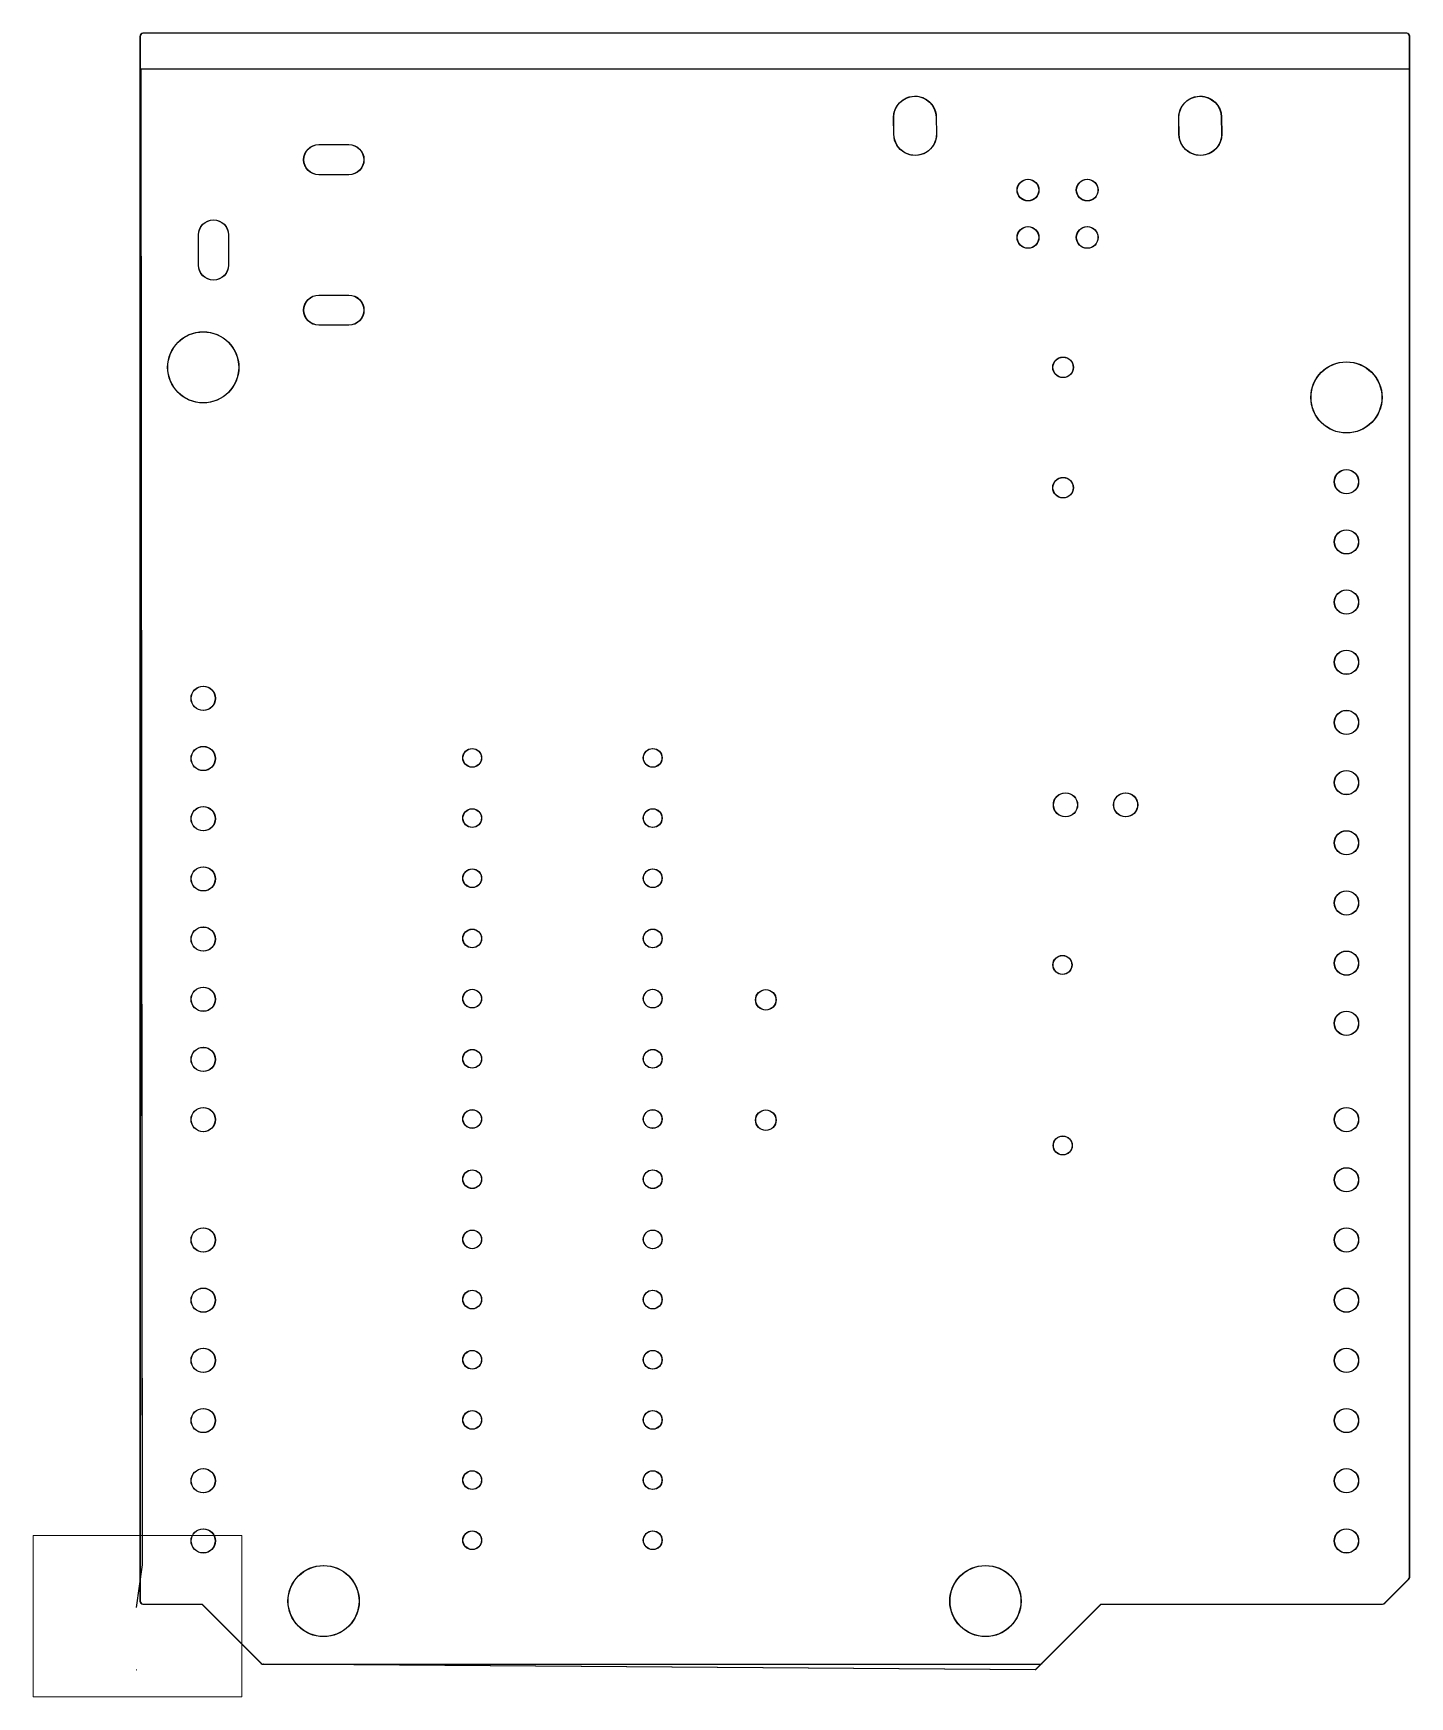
# Paper-space layout 'Layout1' of a CAD drawing. Header units: millimetres. Extents: x 1.1 to 59.2, y 0.8 to 71.1.
# The model-space entities are those that its viewports show. They can reach past a viewport. Long polylines and large blocks are cut down to what shows.
import ezdxf

# ---------------------------------------------------------------- set-up
doc = ezdxf.new("R2010")
doc.units = ezdxf.units.MM
doc.header["$MEASUREMENT"] = 0

msp = doc.modelspace()

# ---------------------------------------------------------------- linework, layer by layer
for p, q in [((-11, 277, 0), (14, 277, 0)), ((-11, 201, 0), (-11, 167, 0)), ((14, 91, 0), (-11, 91, 0)), ((14, 202, 0), (-10, 202, 0)), ((-10, 166, 0), (14, 166, 0)), ((14, 277, 0), (14, 228, 0)), ((14, 228, 0), (16, 228, 0)), ((14, 216, 0), (14, 202, 0)), ((16, 216, 0), (14, 216, 0)), ((14, 166, 0), (14, 152, 0)), ((14, 152, 0), (16, 152, 0)), ((14, 140, 0), (14, 91, 0)), ((16, 140, 0), (14, 140, 0)), ((16, 228, 0), (16, 216, 0)), ((16, 152, 0), (16, 140, 0)), ((42, 152), (42, 158)), ((42, 158), (42, 158)), ((42, 158), (42, 155)), ((42, 155), (44, 157)), ((43, 154), (42, 154)), ((42, 154), (43, 152)), ((43, 152), (42, 152)), ((45, 152), (43, 154)), ((44, 157), (45, 157)), ((45, 157), (44, 155)), ((44, 155), (46, 152)), ((46, 152), (45, 152)), ((46, 152), (46, 157)), ((46, 157), (47, 157)), ((47, 152), (46, 152)), ((47, 157), (47, 156)), ((47, 155), (47, 152)), ((49, 152), (49, 155)), ((50, 152), (49, 152)), ((50, 155), (50, 152)), ((52, 168), (52, 169)), ((52, 169), (57, 169)), ((54, 168), (52, 168)), ((54, 162), (54, 168)), ((55, 162), (54, 162)), ((57, 168), (55, 168)), ((55, 168), (55, 162)), ((55, 140), (55, 147)), ((55, 147), (55, 147)), ((55, 147), (56, 146)), ((56, 140), (55, 140)), ((57, 152), (56, 157)), ((56, 157), (57, 157)), ((56, 143), (56, 140)), ((57, 169), (57, 168)), ((61, 165), (57, 165)), ((57, 165), (60, 165)), ((57, 157), (57, 154)), ((57, 154), (58, 153)), ((58, 152), (57, 152)), ((58, 154), (59, 157)), ((59, 156), (58, 152)), ((59, 157), (59, 157)), ((59, 157), (60, 154)), ((59, 155), (59, 156)), ((60, 152), (59, 155)), ((60, 164), (61, 164)), ((60, 154), (60, 153)), ((60, 153), (61, 154)), ((61, 152), (60, 152)), ((60, 145), (60, 146)), ((62, 166), (61, 166)), ((61, 154), (61, 157)), ((61, 157), (62, 157)), ((62, 157), (61, 152)), ((63, 152), (63, 159)), ((63, 159), (64, 159)), ((64, 152), (63, 152)), ((63, 144), (63, 145)), ((64, 142), (63, 142)), ((64, 159), (64, 152)), ((64, 145), (64, 144)), ((65, 166), (65, 165)), ((65, 165), (65, 165)), ((66, 163), (65, 163)), ((69, 155), (65, 155)), ((65, 155), (68, 155)), ((65, 142), (65, 147)), ((65, 147), (66, 147)), ((66, 142), (65, 142)), ((66, 147), (66, 146)), ((66, 145), (66, 142)), ((67, 163), (67, 167)), ((67, 167), (67, 167)), ((67, 167), (67, 167)), ((67, 165), (68, 163)), ((68, 163), (67, 163)), ((67, 147), (67, 146)), ((68, 154), (69, 154)), ((68, 142), (68, 149)), ((68, 149), (69, 149)), ((69, 142), (68, 142)), ((70, 163), (69, 166)), ((69, 149), (69, 145)), ((69, 145), (71, 147)), ((71, 143), (69, 145)), ((69, 145), (69, 144)), ((69, 144), (69, 142)), ((70, 166), (70, 163)), ((70, 163), (70, 163)), ((72, 147), (70, 145)), ((70, 145), (72, 143)), ((71, 147), (72, 147)), ((72, 143), (71, 143)), ((72, 163), (72, 166)), ((73, 163), (72, 163)), ((73, 166), (73, 163)), ((73, 157), (73, 159)), ((73, 159), (74, 159)), ((73, 153), (73, 153)), ((74, 153), (73, 153)), ((74, 159), (74, 153)), ((75, 152), (76, 152)), ((78, 157), (78, 158)), ((78, 158), (79, 158)), ((79, 158), (79, 154)), ((81, 156), (83, 156)), ((84, 155), (81, 155)), ((83, 155), (84, 154)), ((111, 216, 0), (111, 228, 0)), ((111, 228, 0), (114, 228, 0)), ((114, 216, 0), (111, 216, 0)), ((111, 152, 0), (114, 152, 0)), ((111, 140, 0), (111, 152, 0)), ((114, 140, 0), (111, 140, 0)), ((114, 277, 0), (138, 277, 0)), ((114, 228, 0), (114, 277, 0)), ((114, 202, 0), (114, 216, 0)), ((138, 202, 0), (114, 202, 0)), ((114, 166, 0), (138, 166, 0)), ((114, 152, 0), (114, 166, 0)), ((114, 91, 0), (114, 140, 0)), ((138, 91, 0), (114, 91, 0)), ((139, 167, 0), (139, 201, 0)), ((149, 277, 0), (174, 277, 0)), ((149, 201, 0), (149, 167, 0)), ((174, 91, 0), (149, 91, 0)), ((174, 202, 0), (150, 202, 0)), ((150, 166, 0), (174, 166, 0)), ((174, 277, 0), (174, 228, 0)), ((174, 228, 0), (176, 228, 0)), ((174, 216, 0), (174, 202, 0)), ((176, 216, 0), (174, 216, 0)), ((174, 166, 0), (174, 152, 0)), ((174, 152, 0), (176, 152, 0)), ((174, 140, 0), (174, 91, 0)), ((176, 140, 0), (174, 140, 0)), ((176, 228, 0), (176, 216, 0)), ((176, 152, 0), (176, 140, 0)), ((271, 216, 0), (271, 228, 0)), ((271, 228, 0), (274, 228, 0)), ((274, 216, 0), (271, 216, 0)), ((271, 140, 0), (271, 152, 0)), ((271, 152, 0), (274, 152, 0)), ((274, 140, 0), (271, 140, 0)), ((274, 228, 0), (274, 277, 0)), ((274, 277, 0), (298, 277, 0)), ((274, 202, 0), (274, 216, 0)), ((298, 202, 0), (274, 202, 0)), ((274, 166, 0), (298, 166, 0)), ((274, 152, 0), (274, 166, 0)), ((274, 91, 0), (274, 140, 0)), ((298, 91, 0), (274, 91, 0)), ((299, 167, 0), (299, 201, 0))]:
    msp.add_line(p, q)
for points in [[(26, 300, -1), (27, 298), (2, 283, -0.99999999), (0, 286)], [(26, 68), (0, 82, -0.99999999), (2, 85), (27, 70, -1)], [(33, 299), (94, 299, 1), (94, 302), (33, 302, 1)], [(94, 66, 1), (94, 69), (33, 69, 1), (33, 66)], [(126, 283, 1), (127, 286), (102, 300, 1.00000001), (100, 298)], [(127, 82, 1), (126, 85), (100, 70, 1), (102, 68)], [(186, 300, -1), (187, 298), (162, 283, -0.99999999), (160, 286)], [(186, 68), (160, 82, -0.99999999), (162, 85), (187, 70, -1)], [(193, 302, 1), (193, 299), (254, 299, 1), (254, 302)], [(193, 69, 1), (193, 66), (254, 66, 1), (254, 69)], [(286, 283, 1), (287, 286), (262, 300, 1.00000001), (260, 298)], [(286, 85), (260, 70, 1), (262, 68), (287, 82, 1)]]:
    msp.add_lwpolyline(points, format="xyb", close=True)
for points in [[(18, 177), (13, 177), (13, 191), (18, 191)], [(33, 274), (29, 274), (29, 282), (33, 282)], [(29, 94), (33, 94), (33, 86), (29, 86)], [(38, 232), (38, 239), (34, 239), (34, 246), (38, 246), (38, 253), (45, 253), (45, 246), (49, 246), (49, 239), (45, 239), (45, 232)], [(38, 228), (38, 216), (34, 216), (34, 228)], [(38, 152), (38, 140), (34, 140), (34, 152)], [(45, 128), (49, 128), (49, 122), (45, 122), (45, 115), (38, 115), (38, 122), (34, 122), (34, 128), (38, 128), (38, 135), (45, 135)], [(41, 282), (41, 274), (37, 274), (37, 282)], [(41, 86), (37, 86), (37, 94), (41, 94)], [(45, 282), (49, 282), (49, 274), (45, 274)], [(45, 94), (49, 94), (49, 86), (45, 86)], [(46, 207), (51, 207), (51, 198), (46, 198)], [(77, 198), (77, 207), (81, 207), (81, 198)], [(78, 282), (83, 282), (83, 274), (78, 274)], [(78, 94), (83, 94), (83, 86), (78, 86)], [(89, 253), (89, 246), (93, 246), (93, 239), (89, 239), (89, 232), (83, 232), (83, 239), (79, 239), (79, 246), (83, 246), (83, 253)], [(93, 128), (93, 122), (89, 122), (89, 115), (83, 115), (83, 122), (79, 122), (79, 128), (83, 128), (83, 135), (89, 135), (89, 128)], [(91, 282), (91, 274), (86, 274), (86, 282)], [(86, 86), (86, 94), (91, 94), (91, 86)], [(94, 228), (94, 216), (90, 216), (90, 228)], [(94, 152), (94, 140), (90, 140), (90, 152)], [(94, 274), (94, 282), (99, 282), (99, 274)], [(99, 86), (94, 86), (94, 94), (99, 94)], [(110, 191), (114, 191), (114, 177), (110, 177)], [(173, 191), (178, 191), (178, 177), (173, 177)], [(189, 274), (189, 282), (193, 282), (193, 274)], [(189, 94), (193, 94), (193, 86), (189, 86)], [(205, 232), (198, 232), (198, 239), (194, 239), (194, 246), (198, 246), (198, 253), (205, 253), (205, 246), (209, 246), (209, 239), (205, 239)], [(198, 228), (198, 216), (194, 216), (194, 228)], [(194, 152), (198, 152), (198, 140), (194, 140)], [(198, 128), (198, 135), (205, 135), (205, 128), (209, 128), (209, 122), (205, 122), (205, 115), (198, 115), (198, 122), (194, 122), (194, 128)], [(201, 282), (201, 274), (197, 274), (197, 282)], [(197, 86), (197, 94), (201, 94), (201, 86)], [(205, 274), (205, 282), (209, 282), (209, 274)], [(243, 282), (243, 274), (238, 274), (238, 282)], [(243, 232), (243, 239), (239, 239), (239, 246), (243, 246), (243, 253), (249, 253), (249, 246), (253, 246), (253, 239), (249, 239), (249, 232)], [(253, 128), (253, 122), (249, 122), (249, 115), (243, 115), (243, 122), (239, 122), (239, 128), (243, 128), (243, 135), (249, 135), (249, 128)], [(246, 282), (251, 282), (251, 274), (246, 274)], [(246, 86), (246, 94), (251, 94), (251, 86)], [(254, 216), (250, 216), (250, 228), (254, 228)], [(250, 152), (254, 152), (254, 140), (250, 140)], [(259, 282), (259, 274), (254, 274), (254, 282)], [(259, 86), (254, 86), (254, 94), (259, 94)], [(270, 177), (270, 191), (274, 191), (274, 177)]]:
    msp.add_lwpolyline(points, close=True)
at = {"extrusion": (0, -1e-16, -1)}
for points in [[(-194, 204), (-193, 204, -1), (-193, 203), (-194, 203, -1)], [(-194, 204), (-193, 204, -1), (-193, 203), (-194, 203, -1)], [(-193, 191, 1.00000001), (-193, 192), (-194, 192, 1), (-194, 191)], [(-194, 192), (-193, 192, -1.00000001), (-193, 191), (-194, 191, -1)], [(-194, 168, 1), (-196, 168), (-196, 166, 1), (-194, 166)], [(-194, 168, 1), (-196, 168), (-196, 166, 1), (-194, 166)], [(-199, 163, 1), (-199, 161), (-198, 161, 1), (-198, 163)], [(-198, 161), (-199, 161, -1), (-199, 163), (-198, 163, -1)], [(-201, 168, 1), (-202, 168), (-202, 166, 1), (-201, 166)], [(-201, 168), (-201, 166, -1), (-202, 166), (-202, 168, -1)]]:
    msp.add_lwpolyline(points, format="xyb", close=True, dxfattribs=at)
for centre, radius in [((-6, 191, 0), 1.8), ((-6, 177, 0), 1.8), ((5, 294, 0), 1.5), ((5, 74, 0), 1.5), ((7, 184, 0), 1.8), ((14, 284, 0), 1.8), ((14, 84, 0), 1.8), ((17, 301, 0), 1.5), ((17, 67, 0), 1.5), ((19, 171, 0), 1.75), ((19, 99, 0), 1.9), ((21, 239, 0), 2), ((21, 221, 0), 2), ((21, 270, 0), 1.8), ((64, 283, 0), 9.5), ((64, 85, 0), 9.5), ((57, 309, 0), 1.5), ((57, 59, 0), 1.5), ((59, 270, 0), 1.8), ((64, 210, 0), 1.9), ((64, 180, 0), 1.9), ((64, 126, 0), 1.9), ((68, 270, 0), 1.8), ((71, 309, 0), 1.5), ((71, 59, 0), 1.5), ((106, 270, 0), 1.8), ((106, 239, 0), 2), ((106, 221, 0), 2), ((108, 171, 0), 1.75), ((109, 99, 0), 1.9), ((110, 301, 0), 1.5), ((110, 67, 0), 1.5), ((114, 284, 0), 1.8), ((114, 84, 0), 1.8), ((120, 184, 0), 1.8), ((123, 294, 0), 1.5), ((123, 74, 0), 1.5), ((134, 191, 0), 1.8), ((134, 177, 0), 1.8), ((154, 191, 0), 1.8), ((154, 177, 0), 1.8), ((165, 294, 0), 1.5), ((165, 74, 0), 1.5), ((167, 184, 0), 1.8), ((174, 284, 0), 1.8), ((174, 84, 0), 1.8), ((177, 301, 0), 1.5), ((177, 67, 0), 1.5), ((179, 171, 0), 1.75), ((179, 99, 0), 1.9), ((181, 239, 0), 2), ((181, 221, 0), 2), ((181, 270, 0), 1.8), ((196, 199, 0), 0.457), ((196, 199, 0), 0.457), ((196, 196, 0), 0.457), ((196, 196, 0), 0.457), ((198, 199, 0), 0.457), ((198, 199, 0), 0.457), ((198, 196, 0), 0.457), ((198, 196, 0), 0.457), ((204, 161, 0), 1.5), ((204, 161, 0), 1.5), ((205, 210, 0), 1.5), ((205, 210, 0), 1.5), ((204, 198, 0), 0.432), ((204, 198, 0), 0.432), ((205, 110, 0), 2.5), ((205, 73, 0), 2.5), ((207, 101, 0), 0.5), ((207, 95, 0), 0.5), ((208, 210, 0), 0.51), ((208, 210, 0), 0.51), ((209, 198, 0), 0.432), ((209, 198, 0), 0.432), ((209, 110, 0), 0.5), ((209, 108, 0), 0.5), ((211, 210, 0), 0.51), ((211, 210, 0), 0.51), ((212, 110, 0), 0.5), ((213, 210, 0), 0.51), ((213, 210, 0), 0.51), ((224, 283, 0), 9.5), ((214, 110, 0), 0.5), ((215, 88, 0), 0.5), ((215, 75, 0), 0.5), ((217, 309, 0), 1.5), ((217, 59, 0), 1.5), ((216, 210, 0), 0.51), ((216, 210, 0), 0.51), ((217, 110, 0), 0.5), ((219, 270, 0), 1.8), ((218, 162, 0), 0.51), ((218, 162, 0), 0.51), ((217, 88, 0), 0.5), ((219, 210, 0), 0.51), ((219, 210, 0), 0.51), ((219, 110, 0), 0.5), ((220, 88, 0), 0.5), ((220, 181, 0), 0.394), ((220, 181, 0), 0.394), ((220, 173, 0), 0.394), ((220, 173, 0), 0.394), ((220, 162, 0), 0.51), ((220, 162, 0), 0.51), ((221, 210, 0), 0.51), ((221, 210, 0), 0.51), ((222, 110, 0), 0.5), ((222, 108, 0), 0.5), ((222, 200, 0), 0.508), ((222, 200, 0), 0.508), ((222, 198, 0), 0.508), ((222, 198, 0), 0.508), ((223, 181, 0), 0.394), ((223, 181, 0), 0.394), ((223, 173, 0), 0.394), ((223, 173, 0), 0.394), ((223, 162, 0), 0.51), ((223, 162, 0), 0.51), ((224, 126, 0), 1.9), ((222, 88, 0), 0.5), ((224, 210, 0), 0.51), ((224, 210, 0), 0.51), ((225, 181, 0), 0.394), ((225, 181, 0), 0.394), ((225, 173, 0), 0.394), ((225, 173, 0), 0.394), ((225, 162, 0), 0.51), ((225, 162, 0), 0.51), ((225, 88, 0), 0.5), ((226, 210, 0), 0.51), ((226, 210, 0), 0.51), ((226, 110, 0), 0.5), ((228, 270, 0), 1.8), ((228, 181, 0), 0.394), ((228, 181, 0), 0.394), ((228, 173, 0), 0.394), ((228, 173, 0), 0.394), ((228, 162, 0), 0.51), ((228, 162, 0), 0.51), ((228, 88, 0), 0.5), ((229, 210, 0), 0.51), ((229, 210, 0), 0.51), ((229, 198, 0), 0.4), ((229, 198, 0), 0.4), ((231, 309, 0), 1.5), ((231, 59, 0), 1.5), ((230, 185, 0), 0.432), ((230, 185, 0), 0.432), ((230, 181, 0), 0.394), ((230, 181, 0), 0.394), ((230, 173, 0), 0.394), ((230, 173, 0), 0.394), ((230, 162, 0), 0.51), ((230, 162, 0), 0.51), ((230, 88, 0), 0.5), ((231, 210, 0), 0.51), ((231, 210, 0), 0.51), ((231, 110, 0), 0.5), ((233, 181, 0), 0.394), ((233, 181, 0), 0.394), ((233, 162, 0), 0.51), ((233, 162, 0), 0.51), ((233, 102, 0), 0.5), ((233, 88, 0), 0.5), ((233, 75, 0), 0.5), ((233, 173, 0), 0.394), ((233, 173, 0), 0.394), ((235, 210, 0), 0.51), ((235, 210, 0), 0.51), ((235, 185, 0), 0.432), ((235, 185, 0), 0.432), ((235, 181, 0), 0.394), ((235, 181, 0), 0.394), ((235, 173, 0), 0.394), ((235, 173, 0), 0.394), ((236, 162, 0), 0.51), ((236, 162, 0), 0.51), ((235, 102, 0), 0.5), ((236, 198, 0), 0.4), ((236, 198, 0), 0.4), ((237, 110, 0), 0.5), ((238, 210, 0), 0.51), ((238, 210, 0), 0.51), ((238, 181, 0), 0.394), ((238, 181, 0), 0.394), ((238, 173, 0), 0.394), ((238, 173, 0), 0.394), ((240, 210, 0), 0.51), ((240, 210, 0), 0.51), ((240, 181, 0), 0.394), ((240, 181, 0), 0.394), ((241, 173, 0), 0.394), ((241, 173, 0), 0.394), ((241, 162, 0), 0.51), ((241, 162, 0), 0.51), ((242, 110, 0), 2.5), ((242, 73, 0), 2.5), ((242, 101, 0), 0.5), ((242, 95, 0), 0.5), ((243, 210, 0), 0.51), ((243, 210, 0), 0.51), ((243, 181, 0), 0.394), ((243, 181, 0), 0.394), ((243, 173, 0), 0.394), ((243, 173, 0), 0.394), ((243, 162, 0), 0.51), ((243, 162, 0), 0.51), ((245, 210, 0), 0.51), ((245, 210, 0), 0.51), ((246, 181, 0), 0.394), ((246, 181, 0), 0.394), ((246, 173, 0), 0.394), ((246, 173, 0), 0.394), ((246, 162, 0), 0.51), ((246, 162, 0), 0.51), ((248, 210, 0), 0.51), ((248, 210, 0), 0.51), ((248, 181, 0), 0.394), ((248, 181, 0), 0.394), ((248, 173, 0), 0.394), ((248, 173, 0), 0.394), ((248, 162, 0), 0.51), ((248, 162, 0), 0.51), ((251, 210, 0), 0.51), ((251, 210, 0), 0.51), ((251, 181, 0), 0.394), ((251, 181, 0), 0.394), ((251, 173, 0), 0.394), ((251, 173, 0), 0.394), ((251, 162, 0), 0.51), ((251, 162, 0), 0.51), ((253, 210, 0), 0.51), ((253, 210, 0), 0.51), ((253, 181, 0), 0.394), ((253, 181, 0), 0.394), ((253, 173, 0), 0.394), ((253, 173, 0), 0.394), ((253, 162, 0), 0.51), ((253, 162, 0), 0.51), ((256, 195, 0), 1.5), ((256, 195, 0), 1.5), ((256, 167, 0), 1.5), ((256, 167, 0), 1.5), ((266, 270, 0), 1.8), ((266, 239, 0), 2), ((266, 221, 0), 2), ((268, 171, 0), 1.75), ((269, 99, 0), 1.9), ((270, 301, 0), 1.5), ((270, 67, 0), 1.5), ((274, 284, 0), 1.8), ((274, 84, 0), 1.8), ((280, 184, 0), 1.8), ((283, 294, 0), 1.5), ((283, 74, 0), 1.5), ((294, 191, 0), 1.8), ((294, 177, 0), 1.8)]:
    msp.add_circle(centre, radius)
for centre, start, end in [((-10, 201, 0), 90, 180), ((-10, 167, 0), 180, 270), ((138, 201, 0), 0, 90), ((138, 167, 0), -90, 0), ((150, 201, 0), 90, 180), ((150, 167, 0), 180, 270), ((298, 201, 0), 0, 90), ((298, 167, 0), -90, 0)]:
    msp.add_arc(centre, 1, start, end)
for centre, radius, start, end in [((-258, 197, 0), 0.131, 135.595855, 179.258787), ((-258, 164, 0), 0.126, 179.870601, 225.461219)]:
    msp.add_arc(centre, radius, start, end, dxfattribs=at)
for points, degree in [([(64, 312, 0), (62, 312, 0), (60, 312, 0), (56, 312, 0), (51, 312, 0), (44, 311, 0), (38, 310, 0), (31, 309, 0), (24, 308, 0), (18, 306, 0), (12, 303, 0), (6, 301, 0), (1, 298, 0), (-3, 294, 0), (-6, 291, 0), (-9, 286, 0), (-10, 283, 0), (-11, 280, 0), (-11, 278, 0), (-11, 277, 0)], 5), ([(64, 55, 0), (62, 55, 0), (60, 56, 0), (56, 56, 0), (51, 56, 0), (44, 57, 0), (38, 58, 0), (31, 59, 0), (24, 60, 0), (18, 62, 0), (12, 65, 0), (6, 67, 0), (1, 70, 0), (-3, 74, 0), (-6, 77, 0), (-9, 81, 0), (-10, 85, 0), (-11, 88, 0), (-11, 90, 0), (-11, 91, 0)], 5), ([(47, 156), (47, 157), (48, 157)], 2), ([(48, 156), (48, 156), (47, 156)], 2), ([(47, 156), (47, 155), (47, 155)], 2), ([(48, 157), (49, 157), (49, 157)], 2), ([(49, 156), (49, 156), (48, 156)], 2), ([(49, 157), (50, 157), (50, 156)], 2), ([(49, 155), (49, 155), (49, 156)], 2), ([(49, 156), (49, 156), (49, 156)], 2), ([(50, 156), (50, 156), (50, 156)], 2), ([(50, 156), (50, 156), (50, 155)], 2), ([(51, 154), (51, 156), (52, 156)], 2), ([(52, 153), (51, 153), (51, 154)], 2), ([(52, 156), (52, 157), (53, 157)], 2), ([(53, 156), (53, 156), (52, 156)], 2), ([(52, 156), (52, 155), (52, 154)], 2), ([(52, 154), (52, 154), (52, 153)], 2), ([(53, 152), (52, 152), (52, 153)], 2), ([(52, 153), (53, 153), (53, 153)], 2), ([(53, 157), (54, 157), (55, 156)], 2), ([(54, 156), (54, 156), (53, 156)], 2), ([(53, 153), (54, 153), (54, 153)], 2), ([(54, 152), (54, 152), (53, 152)], 2), ([(55, 155), (55, 155), (54, 156)], 2), ([(54, 153), (55, 154), (55, 155)], 2), ([(55, 153), (55, 153), (54, 152)], 2), ([(55, 156), (55, 156), (55, 155)], 2), ([(55, 155), (55, 154), (55, 153)], 2), ([(56, 165), (56, 166), (57, 167)], 2), ([(57, 163), (56, 164), (56, 165)], 2), ([(56, 146), (56, 147), (56, 147)], 2), ([(56, 147), (56, 147), (57, 147)], 2), ([(57, 146), (56, 146), (56, 146)], 2), ([(56, 146), (56, 145), (56, 144)], 2), ([(56, 144), (56, 144), (56, 143)], 2), ([(56, 142), (56, 142), (56, 143)], 2), ([(56, 143), (56, 143), (57, 143)], 2), ([(57, 142), (57, 142), (56, 142)], 2), ([(57, 167), (57, 167), (58, 167)], 2), ([(58, 166), (57, 166), (57, 165)], 2), ([(57, 165), (57, 164), (58, 163)], 2), ([(59, 162), (58, 162), (57, 163)], 2), ([(57, 147), (57, 147), (58, 147)], 2), ([(58, 146), (57, 146), (57, 146)], 2), ([(57, 143), (57, 143), (58, 143)], 2), ([(58, 142), (57, 142), (57, 142)], 2), ([(58, 167), (59, 167), (60, 167)], 2), ([(59, 166), (59, 167), (58, 167)], 2), ([(58, 167), (58, 167), (58, 166)], 2), ([(58, 163), (58, 163), (59, 163)], 2), ([(58, 153), (58, 153), (58, 154)], 2), ([(58, 147), (58, 146), (59, 146)], 2), ([(58, 145), (58, 145), (58, 146)], 2), ([(58, 143), (58, 144), (58, 145)], 2), ([(59, 143), (58, 143), (58, 142)], 2), ([(60, 165), (60, 166), (59, 166)], 2), ([(59, 163), (60, 164), (60, 164)], 2), ([(60, 163), (59, 162), (59, 162)], 2), ([(59, 163), (59, 163), (59, 163)], 2), ([(59, 146), (59, 145), (59, 145)], 2), ([(59, 145), (59, 144), (59, 143)], 2), ([(60, 167), (61, 166), (61, 165)], 2), ([(61, 164), (60, 163), (60, 163)], 2), ([(60, 146), (60, 147), (61, 147)], 2), ([(61, 146), (61, 146), (60, 145)], 2), ([(60, 146), (60, 146), (60, 146)], 2), ([(60, 144), (60, 144), (60, 145)], 2), ([(60, 145), (60, 145), (61, 145)], 2), ([(60, 143), (60, 144), (60, 144)], 2), ([(61, 144), (60, 144), (60, 143)], 2), ([(60, 142), (60, 143), (60, 143)], 2), ([(60, 143), (60, 143), (61, 143)], 2), ([(61, 142), (60, 142), (60, 142)], 2), ([(61, 166), (62, 166), (62, 167)], 2), ([(61, 165), (61, 165), (61, 165)], 2), ([(61, 164), (62, 165), (62, 165)], 2), ([(62, 163), (61, 163), (61, 164)], 2), ([(61, 164), (61, 164), (61, 164)], 2), ([(61, 147), (61, 147), (62, 147)], 2), ([(62, 146), (61, 146), (61, 146)], 2), ([(61, 145), (61, 145), (61, 145)], 2), ([(61, 145), (62, 145), (63, 145)], 2), ([(62, 144), (61, 144), (61, 144)], 2), ([(61, 144), (61, 144), (61, 144)], 2), ([(61, 143), (61, 143), (61, 143)], 2), ([(61, 143), (62, 143), (62, 143)], 2), ([(62, 142), (62, 142), (61, 142)], 2), ([(63, 167), (62, 166), (62, 166)], 2), ([(62, 167), (62, 167), (62, 167)], 2), ([(62, 167), (63, 167), (64, 167)], 2), ([(62, 165), (62, 165), (62, 165)], 2), ([(62, 165), (63, 165), (63, 165)], 2), ([(63, 164), (62, 164), (62, 164)], 2), ([(62, 164), (62, 164), (62, 164)], 2), ([(62, 164), (62, 164), (62, 163)], 2), ([(63, 162), (62, 162), (62, 163)], 2), ([(62, 163), (63, 163), (63, 163)], 2), ([(62, 147), (62, 147), (63, 147)], 2), ([(63, 146), (62, 146), (62, 146)], 2), ([(63, 145), (62, 144), (62, 144)], 2), ([(62, 143), (63, 143), (63, 144)], 2), ([(63, 143), (63, 142), (62, 142)], 2), ([(64, 167), (64, 167), (63, 167)], 2), ([(63, 167), (63, 167), (63, 167)], 2), ([(63, 165), (64, 165), (65, 166)], 2), ([(65, 165), (64, 165), (63, 165)], 2), ([(63, 165), (63, 165), (63, 164)], 2), ([(64, 163), (63, 162), (63, 162)], 2), ([(63, 163), (64, 163), (64, 163)], 2), ([(63, 147), (63, 147), (63, 147)], 2), ([(63, 147), (64, 146), (64, 146)], 2), ([(63, 145), (63, 146), (63, 146)], 2), ([(63, 145), (63, 145), (63, 145)], 2), ([(63, 144), (63, 144), (63, 144)], 2), ([(63, 142), (63, 143), (63, 143)], 2), ([(64, 312, 0), (65, 312, 0), (67, 312, 0), (71, 312, 0), (77, 312, 0), (83, 311, 0), (90, 310, 0), (96, 309, 0), (103, 308, 0), (109, 306, 0), (115, 303, 0), (121, 301, 0), (126, 298, 0), (130, 294, 0), (133, 291, 0), (136, 286, 0), (137, 283, 0), (138, 280, 0), (138, 278, 0), (138, 277, 0)], 5), ([(65, 166), (65, 166), (64, 167)], 2), ([(64, 167), (64, 167), (64, 167)], 2), ([(64, 164), (65, 164), (65, 165)], 2), ([(64, 163), (64, 164), (64, 164)], 2), ([(65, 163), (64, 163), (64, 163)], 2), ([(64, 146), (64, 146), (64, 145)], 2), ([(64, 144), (64, 143), (64, 143)], 2), ([(64, 143), (64, 143), (64, 142)], 2), ([(64, 55, 0), (65, 55, 0), (67, 56, 0), (71, 56, 0), (77, 56, 0), (83, 57, 0), (90, 58, 0), (96, 59, 0), (103, 60, 0), (109, 62, 0), (115, 65, 0), (121, 67, 0), (126, 70, 0), (130, 74, 0), (133, 77, 0), (136, 81, 0), (137, 85, 0), (138, 88, 0), (138, 90, 0), (138, 91, 0)], 5), ([(64, 167), (65, 167), (65, 167)], 2), ([(65, 167), (65, 167), (65, 166)], 2), ([(65, 166), (65, 166), (65, 166)], 2), ([(65, 166), (65, 166), (65, 166)], 2), ([(65, 165), (65, 164), (65, 163)], 2), ([(65, 163), (65, 163), (65, 163)], 2), ([(65, 155), (65, 156), (65, 157)], 2), ([(65, 157), (66, 157), (67, 157)], 2), ([(66, 156), (65, 156), (65, 155)], 2), ([(65, 153), (65, 154), (65, 155)], 2), ([(65, 155), (66, 154), (66, 153)], 2), ([(67, 152), (66, 152), (65, 153)], 2), ([(65, 163), (66, 163), (66, 163)], 2), ([(67, 157), (66, 157), (66, 156)], 2), ([(66, 153), (66, 153), (67, 153)], 2), ([(66, 146), (66, 147), (66, 147)], 2), ([(66, 147), (66, 147), (67, 147)], 2), ([(67, 146), (66, 146), (66, 146)], 2), ([(66, 146), (66, 146), (66, 146)], 2), ([(66, 146), (66, 145), (66, 145)], 2), ([(67, 167), (68, 167), (68, 167)], 2), ([(68, 166), (67, 166), (67, 165)], 2), ([(67, 157), (68, 157), (68, 157)], 2), ([(68, 156), (67, 157), (67, 157)], 2), ([(68, 153), (68, 152), (67, 152)], 2), ([(67, 153), (67, 153), (68, 153)], 2), ([(67, 147), (67, 147), (67, 147)], 2), ([(67, 146), (67, 146), (67, 146)], 2), ([(68, 167), (68, 168), (69, 168)], 2), ([(69, 167), (68, 167), (68, 167)], 2), ([(68, 167), (68, 166), (68, 166)], 2), ([(68, 157), (69, 156), (69, 155)], 2), ([(68, 155), (68, 156), (68, 156)], 2), ([(69, 154), (69, 153), (68, 153)], 2), ([(68, 153), (68, 154), (68, 154)], 2), ([(69, 168), (69, 168), (70, 167)], 2), ([(69, 166), (69, 166), (69, 167)], 2), ([(69, 167), (69, 167), (69, 167)], 2), ([(69, 155), (69, 155), (69, 155)], 2), ([(70, 167), (71, 168), (72, 168)], 2), ([(70, 167), (70, 167), (70, 167)], 2), ([(71, 167), (70, 166), (70, 166)], 2), ([(70, 156), (70, 157), (71, 157)], 2), ([(70, 155), (70, 156), (70, 156)], 2), ([(71, 156), (70, 156), (70, 155)], 2), ([(70, 154), (70, 154), (70, 155)], 2), ([(70, 155), (70, 154), (71, 154)], 2), ([(71, 153), (70, 153), (70, 154)], 2), ([(72, 167), (72, 167), (71, 167)], 2), ([(71, 167), (71, 167), (71, 167)], 2), ([(71, 157), (71, 157), (72, 157)], 2), ([(72, 157), (71, 157), (71, 156)], 2), ([(71, 154), (71, 153), (72, 153)], 2), ([(72, 153), (71, 153), (71, 153)], 2), ([(72, 168), (72, 168), (73, 167)], 2), ([(72, 166), (72, 167), (72, 167)], 2), ([(72, 166), (72, 166), (72, 166)], 2), ([(72, 157), (72, 158), (72, 157)], 2), ([(72, 157), (73, 157), (73, 157)], 2), ([(73, 156), (72, 157), (72, 157)], 2), ([(72, 153), (72, 153), (73, 154)], 2), ([(73, 153), (73, 153), (72, 153)], 2), ([(73, 167), (73, 167), (73, 166)], 2), ([(73, 155), (73, 156), (73, 156)], 2), ([(73, 154), (73, 154), (73, 155)], 2), ([(75, 156), (75, 157), (76, 157)], 2), ([(76, 157), (75, 156), (75, 155)], 2), ([(75, 155), (75, 156), (75, 156)], 2), ([(75, 153), (75, 154), (75, 155)], 2), ([(75, 155), (76, 154), (76, 154)], 2), ([(77, 153), (76, 153), (75, 153)], 2), ([(75, 151), (75, 152), (75, 152)], 2), ([(77, 151), (76, 151), (75, 151)], 2), ([(76, 157), (76, 158), (77, 158)], 2), ([(77, 157), (76, 157), (76, 157)], 2), ([(76, 154), (76, 153), (77, 153)], 2), ([(76, 152), (76, 152), (76, 152)], 2), ([(76, 152), (76, 152), (77, 152)], 2), ([(77, 158), (77, 158), (78, 157)], 2), ([(78, 157), (77, 157), (77, 157)], 2), ([(77, 153), (77, 153), (78, 154)], 2), ([(78, 153), (78, 153), (77, 153)], 2), ([(77, 152), (77, 152), (78, 152)], 2), ([(78, 151), (78, 151), (77, 151)], 2), ([(78, 155), (78, 156), (78, 157)], 2), ([(78, 154), (78, 154), (78, 155)], 2), ([(78, 152), (78, 153), (78, 153)], 2), ([(78, 152), (78, 152), (78, 152)], 2), ([(79, 152), (78, 151), (78, 151)], 2), ([(79, 154), (79, 152), (79, 152)], 2), ([(80, 157), (81, 158), (82, 158)], 2), ([(80, 155), (80, 156), (80, 157)], 2), ([(80, 153), (80, 154), (80, 155)], 2), ([(82, 153), (81, 153), (80, 153)], 2), ([(82, 157), (81, 157), (81, 157)], 2), ([(81, 157), (81, 156), (81, 156)], 2), ([(81, 155), (81, 154), (81, 154)], 2), ([(81, 154), (81, 153), (82, 154)], 2), ([(82, 158), (83, 158), (83, 157)], 2), ([(83, 157), (83, 157), (82, 157)], 2), ([(82, 154), (82, 154), (83, 154)], 2), ([(83, 153), (83, 153), (82, 153)], 2), ([(83, 157), (84, 157), (84, 155)], 2), ([(83, 156), (83, 156), (83, 157)], 2), ([(83, 154), (83, 154), (83, 155)], 2), ([(84, 154), (84, 154), (83, 153)], 2), ([(84, 155), (84, 155), (84, 155)], 2), ([(224, 312, 0), (222, 312, 0), (220, 312, 0), (216, 312, 0), (211, 312, 0), (204, 311, 0), (198, 310, 0), (191, 309, 0), (184, 308, 0), (178, 306, 0), (172, 303, 0), (166, 301, 0), (161, 298, 0), (157, 294, 0), (154, 291, 0), (151, 286, 0), (150, 283, 0), (149, 280, 0), (149, 278, 0), (149, 277, 0)], 5), ([(224, 55, 0), (222, 55, 0), (220, 56, 0), (216, 56, 0), (211, 56, 0), (204, 57, 0), (198, 58, 0), (191, 59, 0), (184, 60, 0), (178, 62, 0), (172, 65, 0), (166, 67, 0), (161, 70, 0), (157, 74, 0), (154, 77, 0), (151, 81, 0), (150, 85, 0), (149, 88, 0), (149, 90, 0), (149, 91, 0)], 5), ([(224, 312, 0), (225, 312, 0), (227, 312, 0), (231, 312, 0), (237, 312, 0), (243, 311, 0), (250, 310, 0), (256, 309, 0), (263, 308, 0), (269, 306, 0), (275, 303, 0), (281, 301, 0), (286, 298, 0), (290, 294, 0), (293, 291, 0), (296, 286, 0), (297, 283, 0), (298, 280, 0), (298, 278, 0), (298, 277, 0)], 5), ([(224, 55, 0), (225, 55, 0), (227, 56, 0), (231, 56, 0), (237, 56, 0), (243, 57, 0), (250, 58, 0), (256, 59, 0), (263, 60, 0), (269, 62, 0), (275, 65, 0), (281, 67, 0), (286, 70, 0), (290, 74, 0), (293, 77, 0), (296, 81, 0), (297, 85, 0), (298, 88, 0), (298, 90, 0), (298, 91, 0)], 5)]:
    msp.add_open_spline(points, degree=degree)
for points, knots in [([(216, 84, 0), (216, 84, 0), (216, 84, 0), (216, 84, 0), (216, 84, 0), (216, 84, 0), (216, 84, 0), (216, 84, 0), (215, 84, 0), (215, 84, 0), (215, 84, 0), (215, 84, 0), (215, 84, 0), (215, 84, 0), (215, 84, 0), (215, 84, 0), (215, 85, 0), (216, 85, 0), (216, 85, 0), (216, 85, 0), (216, 85, 0), (216, 85, 0), (216, 85, 0), (216, 85, 0), (216, 85, 0)], [0.5, 0.5, 0.5, 0.5, 0.5625, 0.5625, 0.5625, 0.625, 0.625, 0.625, 0.6875, 0.6875, 0.6875, 0.75, 0.75, 0.75, 0.8125, 0.8125, 0.8125, 0.875, 0.875, 0.875, 0.9375, 0.9375, 0.9375, 1, 1, 1, 1]), ([(216, 85, 0), (216, 85, 0), (216, 85, 0), (216, 85, 0), (216, 85, 0), (216, 85, 0), (216, 85, 0), (216, 85, 0), (216, 85, 0), (216, 84, 0), (216, 84, 0), (216, 84, 0), (216, 84, 0), (216, 84, 0), (216, 84, 0), (216, 84, 0), (216, 84, 0), (216, 84, 0), (216, 84, 0), (216, 84, 0), (216, 84, 0), (216, 84, 0), (216, 84, 0), (216, 84, 0), (216, 84, 0)], [0, 0, 0, 0, 0.0625, 0.0625, 0.0625, 0.125, 0.125, 0.125, 0.1875, 0.1875, 0.1875, 0.25, 0.25, 0.25, 0.3125, 0.3125, 0.3125, 0.375, 0.375, 0.375, 0.4375, 0.4375, 0.4375, 0.5, 0.5, 0.5, 0.5]), ([(219, 84, 0), (218, 84, 0), (218, 84, 0), (218, 84, 0), (218, 84, 0), (218, 84, 0), (218, 84, 0), (218, 84, 0), (218, 84, 0), (218, 84, 0), (218, 84, 0), (218, 84, 0), (218, 84, 0), (218, 84, 0), (218, 84, 0), (218, 84, 0), (218, 85, 0), (218, 85, 0), (218, 85, 0), (218, 85, 0), (218, 85, 0), (218, 85, 0), (218, 85, 0), (218, 85, 0), (219, 85, 0)], [0.5, 0.5, 0.5, 0.5, 0.5625, 0.5625, 0.5625, 0.625, 0.625, 0.625, 0.6875, 0.6875, 0.6875, 0.75, 0.75, 0.75, 0.8125, 0.8125, 0.8125, 0.875, 0.875, 0.875, 0.9375, 0.9375, 0.9375, 1, 1, 1, 1]), ([(219, 85, 0), (219, 85, 0), (219, 85, 0), (219, 85, 0), (219, 85, 0), (219, 85, 0), (219, 85, 0), (219, 85, 0), (219, 85, 0), (219, 84, 0), (219, 84, 0), (219, 84, 0), (219, 84, 0), (219, 84, 0), (219, 84, 0), (219, 84, 0), (219, 84, 0), (219, 84, 0), (219, 84, 0), (219, 84, 0), (219, 84, 0), (219, 84, 0), (219, 84, 0), (219, 84, 0), (219, 84, 0)], [0, 0, 0, 0, 0.0625, 0.0625, 0.0625, 0.125, 0.125, 0.125, 0.1875, 0.1875, 0.1875, 0.25, 0.25, 0.25, 0.3125, 0.3125, 0.3125, 0.375, 0.375, 0.375, 0.4375, 0.4375, 0.4375, 0.5, 0.5, 0.5, 0.5]), ([(221, 85, 0), (221, 85, 0), (221, 85, 0), (221, 85, 0), (221, 85, 0), (221, 85, 0), (221, 85, 0), (222, 85, 0), (222, 85, 0), (222, 84, 0), (222, 84, 0), (222, 84, 0), (222, 84, 0), (222, 84, 0), (222, 84, 0), (222, 84, 0), (222, 84, 0), (222, 84, 0), (221, 84, 0), (221, 84, 0), (221, 84, 0), (221, 84, 0), (221, 84, 0), (221, 84, 0), (221, 84, 0)], [0, 0, 0, 0, 0.0625, 0.0625, 0.0625, 0.125, 0.125, 0.125, 0.1875, 0.1875, 0.1875, 0.25, 0.25, 0.25, 0.3125, 0.3125, 0.3125, 0.375, 0.375, 0.375, 0.4375, 0.4375, 0.4375, 0.5, 0.5, 0.5, 0.5]), ([(221, 84, 0), (221, 84, 0), (221, 84, 0), (221, 84, 0), (221, 84, 0), (221, 84, 0), (221, 84, 0), (221, 84, 0), (221, 84, 0), (221, 84, 0), (221, 84, 0), (221, 84, 0), (221, 84, 0), (221, 84, 0), (221, 84, 0), (221, 84, 0), (221, 85, 0), (221, 85, 0), (221, 85, 0), (221, 85, 0), (221, 85, 0), (221, 85, 0), (221, 85, 0), (221, 85, 0), (221, 85, 0)], [0.5, 0.5, 0.5, 0.5, 0.5625, 0.5625, 0.5625, 0.625, 0.625, 0.625, 0.6875, 0.6875, 0.6875, 0.75, 0.75, 0.75, 0.8125, 0.8125, 0.8125, 0.875, 0.875, 0.875, 0.9375, 0.9375, 0.9375, 1, 1, 1, 1]), ([(224, 84, 0), (224, 84, 0), (224, 84, 0), (224, 84, 0), (223, 84, 0), (223, 84, 0), (223, 84, 0), (223, 84, 0), (223, 84, 0), (223, 84, 0), (223, 84, 0), (223, 84, 0), (223, 84, 0), (223, 84, 0), (223, 84, 0), (223, 84, 0), (223, 85, 0), (223, 85, 0), (223, 85, 0), (223, 85, 0), (223, 85, 0), (224, 85, 0), (224, 85, 0), (224, 85, 0), (224, 85, 0)], [0.5, 0.5, 0.5, 0.5, 0.5625, 0.5625, 0.5625, 0.625, 0.625, 0.625, 0.6875, 0.6875, 0.6875, 0.75, 0.75, 0.75, 0.8125, 0.8125, 0.8125, 0.875, 0.875, 0.875, 0.9375, 0.9375, 0.9375, 1, 1, 1, 1]), ([(224, 85, 0), (224, 85, 0), (224, 85, 0), (224, 85, 0), (224, 85, 0), (224, 85, 0), (224, 85, 0), (224, 85, 0), (224, 85, 0), (224, 84, 0), (224, 84, 0), (224, 84, 0), (224, 84, 0), (224, 84, 0), (224, 84, 0), (224, 84, 0), (224, 84, 0), (224, 84, 0), (224, 84, 0), (224, 84, 0), (224, 84, 0), (224, 84, 0), (224, 84, 0), (224, 84, 0), (224, 84, 0)], [0, 0, 0, 0, 0.0625, 0.0625, 0.0625, 0.125, 0.125, 0.125, 0.1875, 0.1875, 0.1875, 0.25, 0.25, 0.25, 0.3125, 0.3125, 0.3125, 0.375, 0.375, 0.375, 0.4375, 0.4375, 0.4375, 0.5, 0.5, 0.5, 0.5]), ([(226, 84, 0), (226, 84, 0), (226, 84, 0), (226, 84, 0), (226, 84, 0), (226, 84, 0), (226, 84, 0), (226, 84, 0), (226, 84, 0), (226, 84, 0), (226, 84, 0), (226, 84, 0), (226, 84, 0), (226, 84, 0), (226, 84, 0), (226, 84, 0), (226, 85, 0), (226, 85, 0), (226, 85, 0), (226, 85, 0), (226, 85, 0), (226, 85, 0), (226, 85, 0), (226, 85, 0), (226, 85, 0)], [0.5, 0.5, 0.5, 0.5, 0.5625, 0.5625, 0.5625, 0.625, 0.625, 0.625, 0.6875, 0.6875, 0.6875, 0.75, 0.75, 0.75, 0.8125, 0.8125, 0.8125, 0.875, 0.875, 0.875, 0.9375, 0.9375, 0.9375, 1, 1, 1, 1]), ([(226, 85, 0), (226, 85, 0), (226, 85, 0), (227, 85, 0), (227, 85, 0), (227, 85, 0), (227, 85, 0), (227, 85, 0), (227, 85, 0), (227, 84, 0), (227, 84, 0), (227, 84, 0), (227, 84, 0), (227, 84, 0), (227, 84, 0), (227, 84, 0), (227, 84, 0), (227, 84, 0), (227, 84, 0), (227, 84, 0), (227, 84, 0), (227, 84, 0), (226, 84, 0), (226, 84, 0), (226, 84, 0)], [0, 0, 0, 0, 0.0625, 0.0625, 0.0625, 0.125, 0.125, 0.125, 0.1875, 0.1875, 0.1875, 0.25, 0.25, 0.25, 0.3125, 0.3125, 0.3125, 0.375, 0.375, 0.375, 0.4375, 0.4375, 0.4375, 0.5, 0.5, 0.5, 0.5]), ([(229, 84, 0), (229, 84, 0), (229, 84, 0), (229, 84, 0), (229, 84, 0), (229, 84, 0), (229, 84, 0), (229, 84, 0), (228, 84, 0), (228, 84, 0), (228, 84, 0), (228, 84, 0), (228, 84, 0), (228, 84, 0), (228, 84, 0), (228, 84, 0), (228, 85, 0), (229, 85, 0), (229, 85, 0), (229, 85, 0), (229, 85, 0), (229, 85, 0), (229, 85, 0), (229, 85, 0), (229, 85, 0)], [0.5, 0.5, 0.5, 0.5, 0.5625, 0.5625, 0.5625, 0.625, 0.625, 0.625, 0.6875, 0.6875, 0.6875, 0.75, 0.75, 0.75, 0.8125, 0.8125, 0.8125, 0.875, 0.875, 0.875, 0.9375, 0.9375, 0.9375, 1, 1, 1, 1]), ([(229, 85, 0), (229, 85, 0), (229, 85, 0), (229, 85, 0), (229, 85, 0), (229, 85, 0), (229, 85, 0), (229, 85, 0), (229, 85, 0), (229, 84, 0), (229, 84, 0), (229, 84, 0), (229, 84, 0), (229, 84, 0), (229, 84, 0), (229, 84, 0), (229, 84, 0), (229, 84, 0), (229, 84, 0), (229, 84, 0), (229, 84, 0), (229, 84, 0), (229, 84, 0), (229, 84, 0), (229, 84, 0)], [0, 0, 0, 0, 0.0625, 0.0625, 0.0625, 0.125, 0.125, 0.125, 0.1875, 0.1875, 0.1875, 0.25, 0.25, 0.25, 0.3125, 0.3125, 0.3125, 0.375, 0.375, 0.375, 0.4375, 0.4375, 0.4375, 0.5, 0.5, 0.5, 0.5]), ([(232, 84, 0), (231, 84, 0), (231, 84, 0), (231, 84, 0), (231, 84, 0), (231, 84, 0), (231, 84, 0), (231, 84, 0), (231, 84, 0), (231, 84, 0), (231, 84, 0), (231, 84, 0), (231, 84, 0), (231, 84, 0), (231, 84, 0), (231, 84, 0), (231, 85, 0), (231, 85, 0), (231, 85, 0), (231, 85, 0), (231, 85, 0), (231, 85, 0), (231, 85, 0), (231, 85, 0), (232, 85, 0)], [0.5, 0.5, 0.5, 0.5, 0.5625, 0.5625, 0.5625, 0.625, 0.625, 0.625, 0.6875, 0.6875, 0.6875, 0.75, 0.75, 0.75, 0.8125, 0.8125, 0.8125, 0.875, 0.875, 0.875, 0.9375, 0.9375, 0.9375, 1, 1, 1, 1]), ([(232, 85, 0), (232, 85, 0), (232, 85, 0), (232, 85, 0), (232, 85, 0), (232, 85, 0), (232, 85, 0), (232, 85, 0), (232, 85, 0), (232, 84, 0), (232, 84, 0), (232, 84, 0), (232, 84, 0), (232, 84, 0), (232, 84, 0), (232, 84, 0), (232, 84, 0), (232, 84, 0), (232, 84, 0), (232, 84, 0), (232, 84, 0), (232, 84, 0), (232, 84, 0), (232, 84, 0), (232, 84, 0)], [0, 0, 0, 0, 0.0625, 0.0625, 0.0625, 0.125, 0.125, 0.125, 0.1875, 0.1875, 0.1875, 0.25, 0.25, 0.25, 0.3125, 0.3125, 0.3125, 0.375, 0.375, 0.375, 0.4375, 0.4375, 0.4375, 0.5, 0.5, 0.5, 0.5])]:
    msp.add_open_spline(points, degree=3, knots=knots)

psp = doc.layouts.get("Layout1")

# ---------------------------------------------------------------- linework, layer by layer
for p, q in [((5.707, 6.422), (5.642, 69.55)), ((5.642, 69.55), (59.2, 69.55)), ((5.712, 6.422), (5.648, 69.551)), ((5.648, 69.551), (59.205, 69.551)), ((5.714, 6.423), (5.649, 69.552)), ((5.649, 69.552), (59.207, 69.552)), ((5.714, 6.421), (5.649, 69.55)), ((5.649, 69.55), (59.207, 69.55)), ((5.715, 6.423), (5.65, 69.552)), ((5.65, 69.552), (59.208, 69.552)), ((5.457, 4.622), (5.707, 6.422)), ((5.462, 4.622), (5.712, 6.422)), ((5.464, 4.623), (5.714, 6.423)), ((5.464, 4.621), (5.714, 6.421)), ((5.465, 4.623), (5.715, 6.423)), ((59.162, 5.813), (58.146, 4.797)), ((59.167, 5.813), (58.151, 4.797)), ((59.169, 5.814), (58.153, 4.798)), ((59.169, 5.812), (58.153, 4.796)), ((59.17, 5.814), (58.154, 4.798)), ((45.968, 4.556), (43.398, 1.987)), ((45.973, 4.557), (43.403, 1.988)), ((45.974, 4.558), (43.405, 1.988)), ((45.974, 4.556), (43.405, 1.987)), ((45.975, 4.558), (43.406, 1.988)), ((43.398, 1.987), (10.812, 2.22)), ((43.403, 1.988), (10.817, 2.22)), ((43.405, 1.988), (10.819, 2.221)), ((43.405, 1.987), (10.819, 2.219)), ((43.406, 1.988), (10.82, 2.221))]:
    psp.add_line(p, q)
for points in [[(8.22, 4.76), (10.722, 2.258, 0.201593), (10.812, 2.22), (43.578, 2.22, 0.192854), (43.668, 2.257), (46.171, 4.76), (58.056, 4.76, 0.192854), (58.146, 4.797), (59.162, 5.813, 0.201611), (59.2, 5.903), (59.2, 70.927, 0.406241), (59.072, 71.055), (5.732, 71.055, 0.411756), (5.605, 70.927), (5.605, 4.887, 0.417324), (5.732, 4.76)], [(8.225, 4.76), (10.727, 2.258, 0.201593), (10.817, 2.22), (43.583, 2.22, 0.192854), (43.673, 2.257), (46.176, 4.76), (58.061, 4.76, 0.192854), (58.151, 4.797), (59.167, 5.813, 0.201611), (59.205, 5.903), (59.205, 70.927, 0.406241), (59.077, 71.055), (5.737, 71.055, 0.411756), (5.61, 70.927), (5.61, 4.887, 0.417324), (5.737, 4.76)], [(8.227, 4.761), (10.729, 2.259, 0.201593), (10.819, 2.221), (43.585, 2.221, 0.192854), (43.675, 2.258), (46.178, 4.761), (58.063, 4.761, 0.192854), (58.153, 4.798), (59.169, 5.814, 0.201611), (59.207, 5.904), (59.207, 70.928, 0.406241), (59.079, 71.056), (5.739, 71.056, 0.411756), (5.612, 70.928), (5.612, 4.888, 0.417324), (5.739, 4.761)], [(8.227, 4.759), (10.729, 2.257, 0.201593), (10.819, 2.219), (43.585, 2.219, 0.192854), (43.675, 2.256), (46.178, 4.759), (58.063, 4.759, 0.192854), (58.153, 4.796), (59.169, 5.812, 0.201611), (59.207, 5.902), (59.207, 70.926, 0.406241), (59.079, 71.054), (5.739, 71.054, 0.411756), (5.612, 70.926), (5.612, 4.886, 0.417324), (5.739, 4.759)], [(8.228, 4.761), (10.73, 2.259, 0.201593), (10.82, 2.221), (43.586, 2.221, 0.192854), (43.676, 2.258), (46.179, 4.761), (58.064, 4.761, 0.192854), (58.154, 4.798), (59.17, 5.814, 0.201611), (59.208, 5.904), (59.208, 70.928, 0.406241), (59.08, 71.056), (5.74, 71.056, 0.411756), (5.613, 70.928), (5.613, 4.888, 0.417324), (5.74, 4.761)], [(37.427, 66.784), (37.415, 67.484, -1), (39.214, 67.515), (39.227, 66.815, -1)], [(37.432, 66.785), (37.42, 67.485, -1), (39.22, 67.516), (39.232, 66.816, -1)], [(37.433, 66.785), (37.421, 67.485, -1), (39.221, 67.517), (39.233, 66.817, -1)], [(37.433, 66.784), (37.421, 67.483, -1), (39.221, 67.515), (39.233, 66.815, -1)], [(37.434, 66.786), (37.422, 67.485, -1), (39.222, 67.517), (39.234, 66.817, -1)], [(49.467, 66.784), (49.455, 67.484, -1), (51.254, 67.515), (51.267, 66.815, -1)], [(49.472, 66.785), (49.46, 67.485, -1), (51.26, 67.516), (51.272, 66.816, -1)], [(49.473, 66.785), (49.461, 67.485, -1), (51.261, 67.517), (51.273, 66.817, -1)], [(49.473, 66.784), (49.461, 67.483, -1), (51.261, 67.515), (51.273, 66.815, -1)], [(49.474, 66.786), (49.462, 67.485, -1), (51.262, 67.517), (51.274, 66.817, -1)], [(14.42, 65.085), (13.15, 65.085, -1), (13.15, 66.355), (14.42, 66.355, -1)], [(14.425, 65.086), (13.155, 65.086, -1), (13.155, 66.356), (14.425, 66.356, -1)], [(14.426, 65.087), (13.156, 65.087, -1), (13.156, 66.357), (14.426, 66.357, -1)], [(14.426, 65.085), (13.156, 65.085, -1), (13.156, 66.355), (14.426, 66.355, -1)], [(14.427, 65.087), (13.157, 65.087, -1), (13.157, 66.357), (14.427, 66.357, -1)], [(8.07, 61.275), (8.07, 62.545, -1), (9.34, 62.545), (9.34, 61.275, -1)], [(8.075, 61.276), (8.075, 62.546, -1), (9.345, 62.546), (9.345, 61.276, -1)], [(8.076, 61.277), (8.076, 62.547, -1), (9.346, 62.547), (9.346, 61.277, -1)], [(8.076, 61.275), (8.076, 62.545, -1), (9.346, 62.545), (9.346, 61.275, -1)], [(8.077, 61.277), (8.077, 62.547, -1), (9.347, 62.547), (9.347, 61.277, -1)], [(14.42, 58.735), (13.15, 58.735, -1), (13.15, 60.005), (14.42, 60.005, -1)], [(14.425, 58.736), (13.155, 58.736, -1), (13.155, 60.006), (14.425, 60.006, -1)], [(14.426, 58.737), (13.156, 58.737, -1), (13.156, 60.007), (14.426, 60.007, -1)], [(14.426, 58.735), (13.156, 58.735, -1), (13.156, 60.005), (14.426, 60.005, -1)], [(14.427, 58.737), (13.157, 58.737, -1), (13.157, 60.007), (14.427, 60.007, -1)]]:
    psp.add_lwpolyline(points, format="xyb", close=True)
for centre, radius in [((43.09, 64.44), 0.457), ((43.095, 64.44), 0.457), ((43.097, 64.441), 0.457), ((43.097, 64.439), 0.457), ((43.098, 64.441), 0.457), ((45.59, 64.44), 0.457), ((45.595, 64.44), 0.457), ((45.597, 64.441), 0.457), ((45.597, 64.439), 0.457), ((45.598, 64.441), 0.457), ((43.09, 62.44), 0.457), ((43.095, 62.44), 0.457), ((43.097, 62.441), 0.457), ((43.097, 62.439), 0.457), ((43.098, 62.441), 0.457), ((45.59, 62.44), 0.457), ((45.595, 62.44), 0.457), ((45.597, 62.441), 0.457), ((45.597, 62.439), 0.457), ((45.598, 62.441), 0.457), ((8.272, 56.957), 1.5), ((8.277, 56.957), 1.5), ((8.279, 56.958), 1.5), ((8.279, 56.956), 1.5), ((8.28, 56.958), 1.5), ((44.569, 56.957), 0.432), ((44.574, 56.957), 0.432), ((44.576, 56.958), 0.432), ((44.576, 56.956), 0.432), ((44.577, 56.958), 0.432), ((56.532, 55.687), 1.5), ((56.537, 55.687), 1.5), ((56.539, 55.688), 1.5), ((56.539, 55.686), 1.5), ((56.54, 55.688), 1.5), ((44.569, 51.877), 0.432), ((44.574, 51.877), 0.432), ((44.576, 51.878), 0.432), ((44.576, 51.876), 0.432), ((44.577, 51.878), 0.432), ((56.532, 52.131), 0.51), ((56.537, 52.131), 0.51), ((56.539, 52.132), 0.51), ((56.539, 52.13), 0.51), ((56.54, 52.132), 0.51), ((56.532, 49.591), 0.51), ((56.537, 49.591), 0.51), ((56.539, 49.592), 0.51), ((56.539, 49.59), 0.51), ((56.54, 49.592), 0.51), ((56.532, 47.051), 0.51), ((56.537, 47.051), 0.51), ((56.539, 47.052), 0.51), ((56.539, 47.05), 0.51), ((56.54, 47.052), 0.51), ((56.532, 44.511), 0.51), ((56.537, 44.511), 0.51), ((56.539, 44.512), 0.51), ((56.539, 44.51), 0.51), ((56.54, 44.512), 0.51), ((8.272, 42.987), 0.51), ((8.277, 42.987), 0.51), ((8.279, 42.988), 0.51), ((8.279, 42.986), 0.51), ((8.28, 42.988), 0.51), ((56.532, 41.971), 0.51), ((56.537, 41.971), 0.51), ((56.539, 41.972), 0.51), ((56.539, 41.97), 0.51), ((56.54, 41.972), 0.51), ((8.272, 40.447), 0.51), ((8.277, 40.447), 0.51), ((8.279, 40.448), 0.51), ((8.279, 40.446), 0.51), ((8.28, 40.448), 0.51), ((19.626, 40.473), 0.394), ((19.631, 40.473), 0.394), ((19.633, 40.474), 0.394), ((19.633, 40.472), 0.394), ((19.634, 40.474), 0.394), ((27.246, 40.473), 0.394), ((27.251, 40.473), 0.394), ((27.253, 40.474), 0.394), ((27.253, 40.472), 0.394), ((27.254, 40.474), 0.394), ((56.532, 39.431), 0.51), ((56.537, 39.431), 0.51), ((56.539, 39.432), 0.51), ((56.539, 39.43), 0.51), ((56.54, 39.432), 0.51), ((44.671, 38.492), 0.508), ((44.676, 38.492), 0.508), ((44.678, 38.493), 0.508), ((44.678, 38.491), 0.508), ((44.679, 38.493), 0.508), ((47.211, 38.492), 0.508), ((47.216, 38.492), 0.508), ((47.218, 38.493), 0.508), ((47.218, 38.491), 0.508), ((47.219, 38.493), 0.508), ((8.272, 37.907), 0.51), ((8.277, 37.907), 0.51), ((8.279, 37.908), 0.51), ((8.279, 37.906), 0.51), ((8.28, 37.908), 0.51), ((19.626, 37.933), 0.394), ((19.631, 37.933), 0.394), ((19.633, 37.934), 0.394), ((19.633, 37.932), 0.394), ((19.634, 37.934), 0.394), ((27.246, 37.933), 0.394), ((27.251, 37.933), 0.394), ((27.253, 37.934), 0.394), ((27.253, 37.932), 0.394), ((27.254, 37.934), 0.394), ((56.532, 36.891), 0.51), ((56.537, 36.891), 0.51), ((56.539, 36.892), 0.51), ((56.539, 36.89), 0.51), ((56.54, 36.892), 0.51), ((8.272, 35.367), 0.51), ((8.277, 35.367), 0.51), ((8.279, 35.368), 0.51), ((8.279, 35.366), 0.51), ((8.28, 35.368), 0.51), ((19.626, 35.393), 0.394), ((19.631, 35.393), 0.394), ((19.633, 35.394), 0.394), ((19.633, 35.392), 0.394), ((19.634, 35.394), 0.394), ((27.246, 35.393), 0.394), ((27.251, 35.393), 0.394), ((27.253, 35.394), 0.394), ((27.253, 35.392), 0.394), ((27.254, 35.394), 0.394), ((56.532, 34.351), 0.51), ((56.537, 34.351), 0.51), ((56.539, 34.352), 0.51), ((56.539, 34.35), 0.51), ((56.54, 34.352), 0.51), ((8.272, 32.827), 0.51), ((8.277, 32.827), 0.51), ((8.279, 32.828), 0.51), ((8.279, 32.826), 0.51), ((8.28, 32.828), 0.51), ((19.626, 32.853), 0.394), ((19.631, 32.853), 0.394), ((19.633, 32.854), 0.394), ((19.633, 32.852), 0.394), ((19.634, 32.854), 0.394), ((27.246, 32.853), 0.394), ((27.251, 32.853), 0.394), ((27.253, 32.854), 0.394), ((27.253, 32.852), 0.394), ((27.254, 32.854), 0.394), ((56.532, 31.811), 0.51), ((56.537, 31.811), 0.51), ((56.539, 31.812), 0.51), ((56.539, 31.81), 0.51), ((56.54, 31.812), 0.51), ((44.544, 31.735), 0.4), ((44.549, 31.735), 0.4), ((44.551, 31.736), 0.4), ((44.551, 31.734), 0.4), ((44.552, 31.736), 0.4), ((8.272, 30.287), 0.51), ((8.277, 30.287), 0.51), ((8.279, 30.288), 0.51), ((8.279, 30.286), 0.51), ((8.28, 30.288), 0.51), ((19.626, 30.313), 0.394), ((19.631, 30.313), 0.394), ((19.633, 30.314), 0.394), ((19.633, 30.312), 0.394), ((19.634, 30.314), 0.394), ((27.246, 30.313), 0.394), ((27.251, 30.313), 0.394), ((27.253, 30.314), 0.394), ((27.253, 30.312), 0.394), ((27.254, 30.314), 0.394), ((32.021, 30.262), 0.432), ((32.026, 30.262), 0.432), ((32.028, 30.263), 0.432), ((32.028, 30.261), 0.432), ((32.029, 30.263), 0.432), ((56.532, 29.271), 0.51), ((56.537, 29.271), 0.51), ((56.539, 29.272), 0.51), ((56.539, 29.27), 0.51), ((56.54, 29.272), 0.51), ((8.272, 27.747), 0.51), ((8.277, 27.747), 0.51), ((8.279, 27.748), 0.51), ((8.279, 27.746), 0.51), ((8.28, 27.748), 0.51), ((19.626, 27.773), 0.394), ((19.631, 27.773), 0.394), ((19.633, 27.774), 0.394), ((19.633, 27.772), 0.394), ((19.634, 27.774), 0.394), ((27.246, 27.773), 0.394), ((27.251, 27.773), 0.394), ((27.253, 27.774), 0.394), ((27.253, 27.772), 0.394), ((27.254, 27.774), 0.394), ((8.272, 25.207), 0.51), ((8.277, 25.207), 0.51), ((8.279, 25.208), 0.51), ((8.279, 25.206), 0.51), ((8.28, 25.208), 0.51), ((19.626, 25.233), 0.394), ((19.631, 25.233), 0.394), ((19.633, 25.234), 0.394), ((19.633, 25.232), 0.394), ((19.634, 25.234), 0.394), ((27.246, 25.233), 0.394), ((27.251, 25.233), 0.394), ((27.253, 25.234), 0.394), ((27.253, 25.232), 0.394), ((27.254, 25.234), 0.394), ((32.021, 25.182), 0.432), ((32.026, 25.182), 0.432), ((32.028, 25.183), 0.432), ((32.028, 25.181), 0.432), ((32.029, 25.183), 0.432), ((56.532, 25.207), 0.51), ((56.537, 25.207), 0.51), ((56.539, 25.208), 0.51), ((56.539, 25.206), 0.51), ((56.54, 25.208), 0.51), ((44.556, 24.115), 0.4), ((44.561, 24.115), 0.4), ((44.563, 24.116), 0.4), ((44.563, 24.114), 0.4), ((44.564, 24.116), 0.4), ((56.532, 22.667), 0.51), ((56.537, 22.667), 0.51), ((56.539, 22.668), 0.51), ((56.539, 22.666), 0.51), ((56.54, 22.668), 0.51), ((19.626, 22.693), 0.394), ((19.631, 22.693), 0.394), ((19.633, 22.694), 0.394), ((19.633, 22.692), 0.394), ((19.634, 22.694), 0.394), ((27.246, 22.693), 0.394), ((27.251, 22.693), 0.394), ((27.253, 22.694), 0.394), ((27.253, 22.692), 0.394), ((27.254, 22.694), 0.394), ((8.272, 20.127), 0.51), ((8.277, 20.127), 0.51), ((8.279, 20.128), 0.51), ((8.279, 20.126), 0.51), ((8.28, 20.128), 0.51), ((19.626, 20.153), 0.394), ((19.631, 20.153), 0.394), ((19.633, 20.154), 0.394), ((19.633, 20.152), 0.394), ((19.634, 20.154), 0.394), ((27.246, 20.153), 0.394), ((27.251, 20.153), 0.394), ((27.253, 20.154), 0.394), ((27.253, 20.152), 0.394), ((27.254, 20.154), 0.394), ((56.532, 20.127), 0.51), ((56.537, 20.127), 0.51), ((56.539, 20.128), 0.51), ((56.539, 20.126), 0.51), ((56.54, 20.128), 0.51), ((8.272, 17.587), 0.51), ((8.277, 17.587), 0.51), ((8.279, 17.588), 0.51), ((8.279, 17.586), 0.51), ((8.28, 17.588), 0.51), ((19.626, 17.613), 0.394), ((19.631, 17.613), 0.394), ((19.633, 17.614), 0.394), ((19.633, 17.612), 0.394), ((19.634, 17.614), 0.394), ((27.246, 17.613), 0.394), ((27.251, 17.613), 0.394), ((27.253, 17.614), 0.394), ((27.253, 17.612), 0.394), ((27.254, 17.614), 0.394), ((56.532, 17.587), 0.51), ((56.537, 17.587), 0.51), ((56.539, 17.588), 0.51), ((56.539, 17.586), 0.51), ((56.54, 17.588), 0.51), ((8.272, 15.047), 0.51), ((8.277, 15.047), 0.51), ((8.279, 15.048), 0.51), ((8.279, 15.046), 0.51), ((8.28, 15.048), 0.51), ((19.626, 15.073), 0.394), ((19.631, 15.073), 0.394), ((19.633, 15.074), 0.394), ((19.633, 15.072), 0.394), ((19.634, 15.074), 0.394), ((27.246, 15.073), 0.394), ((27.251, 15.073), 0.394), ((27.253, 15.074), 0.394), ((27.253, 15.072), 0.394), ((27.254, 15.074), 0.394), ((56.532, 15.047), 0.51), ((56.537, 15.047), 0.51), ((56.539, 15.048), 0.51), ((56.539, 15.046), 0.51), ((56.54, 15.048), 0.51), ((8.272, 12.507), 0.51), ((8.277, 12.507), 0.51), ((8.279, 12.508), 0.51), ((8.279, 12.506), 0.51), ((8.28, 12.508), 0.51), ((19.626, 12.533), 0.394), ((19.631, 12.533), 0.394), ((19.633, 12.534), 0.394), ((19.633, 12.532), 0.394), ((19.634, 12.534), 0.394), ((27.246, 12.533), 0.394), ((27.251, 12.533), 0.394), ((27.253, 12.534), 0.394), ((27.253, 12.532), 0.394), ((27.254, 12.534), 0.394), ((56.532, 12.507), 0.51), ((56.537, 12.507), 0.51), ((56.539, 12.508), 0.51), ((56.539, 12.506), 0.51), ((56.54, 12.508), 0.51), ((8.272, 9.967), 0.51), ((8.277, 9.967), 0.51), ((8.279, 9.968), 0.51), ((8.279, 9.966), 0.51), ((8.28, 9.968), 0.51), ((19.626, 9.993), 0.394), ((19.631, 9.993), 0.394), ((19.633, 9.994), 0.394), ((19.633, 9.992), 0.394), ((19.634, 9.994), 0.394), ((27.246, 9.993), 0.394), ((27.251, 9.993), 0.394), ((27.253, 9.994), 0.394), ((27.253, 9.992), 0.394), ((27.254, 9.994), 0.394), ((56.532, 9.967), 0.51), ((56.537, 9.967), 0.51), ((56.539, 9.968), 0.51), ((56.539, 9.966), 0.51), ((56.54, 9.968), 0.51), ((8.272, 7.427), 0.51), ((8.277, 7.427), 0.51), ((8.279, 7.428), 0.51), ((8.279, 7.426), 0.51), ((8.28, 7.428), 0.51), ((19.626, 7.453), 0.394), ((19.631, 7.453), 0.394), ((19.633, 7.454), 0.394), ((19.633, 7.452), 0.394), ((19.634, 7.454), 0.394), ((27.246, 7.453), 0.394), ((27.251, 7.453), 0.394), ((27.253, 7.454), 0.394), ((27.253, 7.452), 0.394), ((27.254, 7.454), 0.394), ((56.532, 7.427), 0.51), ((56.537, 7.427), 0.51), ((56.539, 7.428), 0.51), ((56.539, 7.426), 0.51), ((56.54, 7.428), 0.51), ((13.352, 4.887), 1.5), ((13.357, 4.887), 1.5), ((13.359, 4.888), 1.5), ((13.359, 4.886), 1.5), ((13.36, 4.888), 1.5), ((41.292, 4.887), 1.5), ((41.297, 4.887), 1.5), ((41.299, 4.888), 1.5), ((41.299, 4.886), 1.5), ((41.3, 4.888), 1.5)]:
    psp.add_circle(centre, radius)

# ---------------------------------------------------------------- viewports
at = {"layer": '0', "linetype": 'Continuous'}
psp.add_viewport(center=(5.5, 4.25), size=(8.8, 6.8), view_center_point=(1160.889, 48980.712), view_height=146574.4249, dxfattribs=at)

doc.saveas('drawing.dxf')
